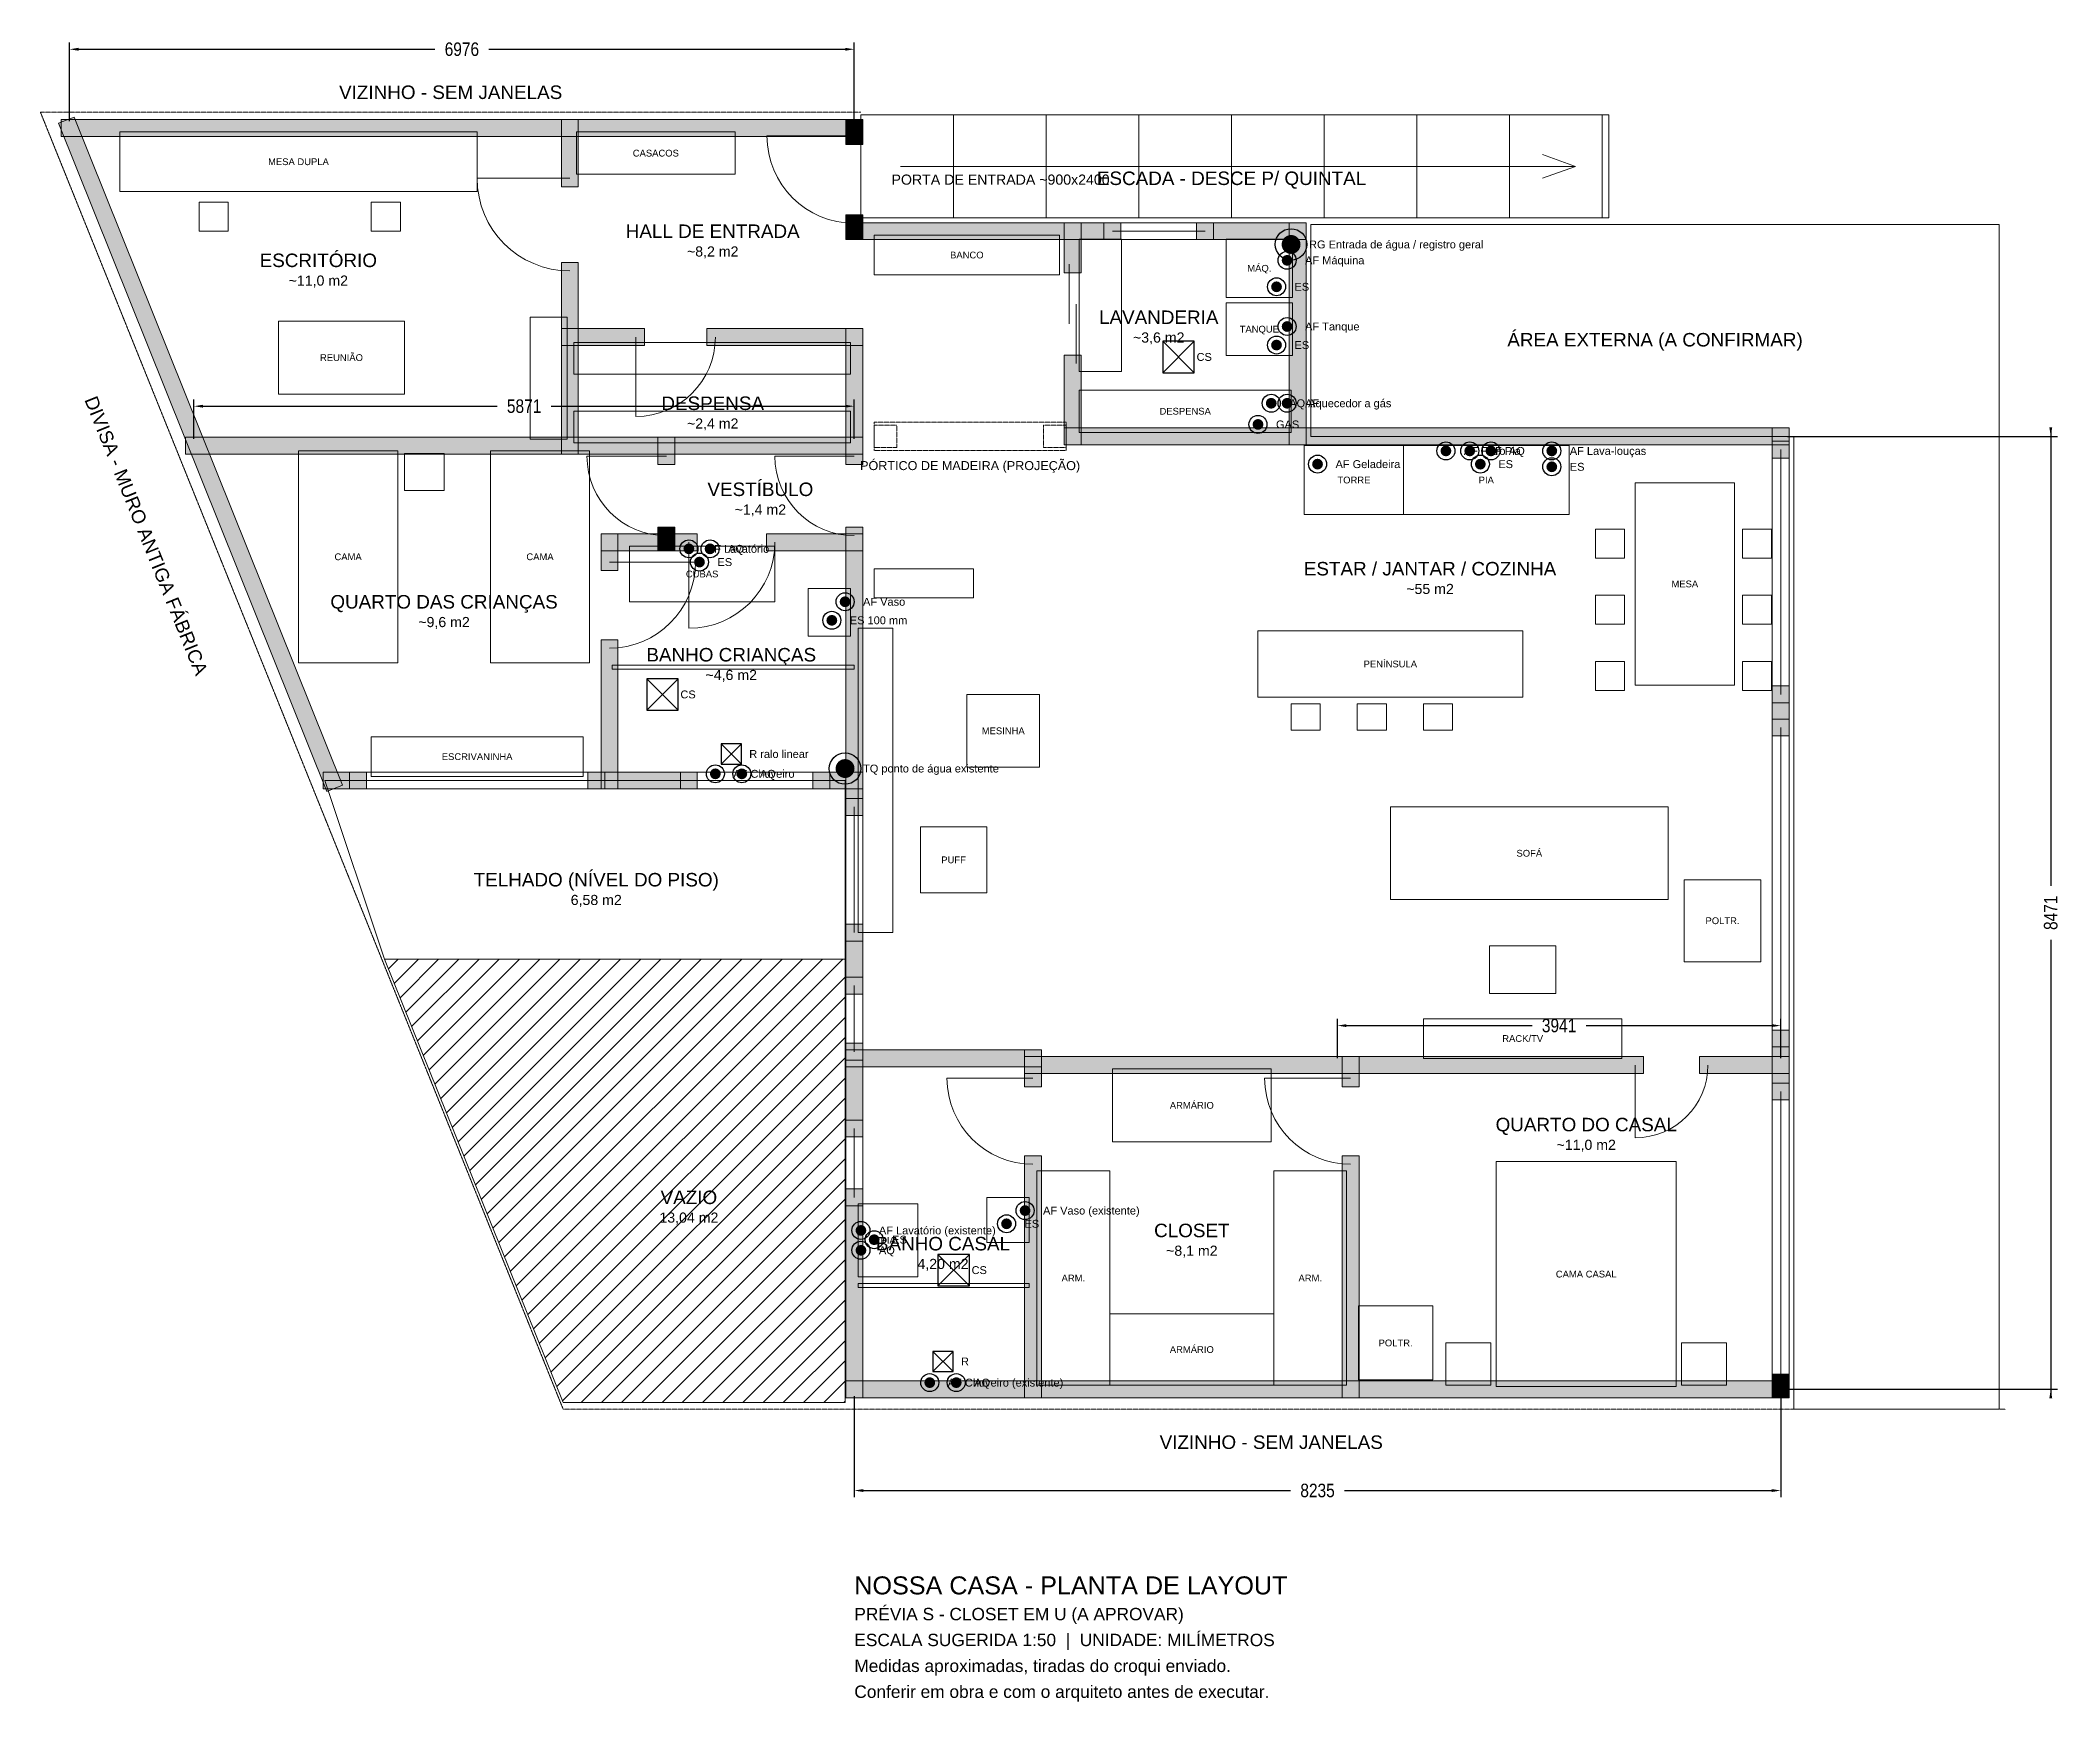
# Model space of a CAD drawing. Header units: millimetres. Extents: x -259 to 28516, y -2600 to 12167.
# Drawn here: x -259 to 17691, y -2600 to 12167 of the extents above; entities that cross this region are included whole.
import ezdxf
from ezdxf.enums import TextEntityAlignment as Align

# ---------------------------------------------------------------- set-up
doc = ezdxf.new("R2010")
doc.units = ezdxf.units.MM
doc.linetypes.add('DASHED', pattern=[1.524, 1.27, -0.254])
for name, color, linetype, lineweight in [('ARQ-AMBIENTE', 9, 'Continuous', 13), ('ARQ-CARIMBO', 9, 'Continuous', 13), ('ARQ-COTA', 9, 'Continuous', 13), ('ARQ-DIVISA', 9, 'DASHED', 13), ('ARQ-ESCADA', 9, 'Continuous', 13), ('ARQ-EXTERNO', 9, 'Continuous', 13), ('ARQ-JANELA', 9, 'Continuous', 13), ('ARQ-MOBILIARIO', 9, 'Continuous', 13), ('ARQ-MOBILIARIO-TEXTO', 9, 'Continuous', 13), ('ARQ-PAREDE', 9, 'Continuous', 13), ('ARQ-PAREDE-HACHURA', 9, 'Continuous', 13), ('ARQ-PORTA', 9, 'Continuous', 13), ('ARQ-PORTICO', 9, 'DASHED', 13)]:
    doc.layers.add(name, color=color, linetype=linetype, lineweight=lineweight)
for name, color, linetype in [('HID-AGUA-FRIA', 5, 'Continuous'), ('HID-AGUA-QUENTE', 1, 'Continuous'), ('HID-ESGOTO', 30, 'Continuous'), ('HID-GAS', 2, 'Continuous')]:
    doc.layers.add(name, color=color, linetype=linetype)
doc.styles.add('OpenSansCondensed-Light', font='OpenSansCondensed-Light.ttf')
doc.styles.get("Standard").update_dxf_attribs({"font": 'arial.ttf'})
doc.dimstyles.new('COTA-50', dxfattribs={"dimtxt": 120, "dimasz": 80, "dimexe": 60, "dimexo": 60, "dimgap": 40, "dimtad": 1, "dimdec": 0, "dimcen": 2.5, "dimazin": 3, "dimtfac": 1, "dimtmove": 0, "dimatfit": 3})

msp = doc.modelspace()

# ---------------------------------------------------------------- texts
at = {"layer": 'ARQ-AMBIENTE'}
for s, height, p in [('ESCADA - DESCE P/ QUINTAL', 120, (10329.4, 10941.2)), ('HALL DE ENTRADA', 120, (5717.6, 10470.6)), ('ESCRITÓRIO', 120, (2211.8, 10211.8)), ('~8,2 m2', 90, (5717.6, 10290.6)), ('~11,0 m2', 90, (2211.8, 10031.8)), ('LAVANDERIA', 120, (9682.4, 9705.9)), ('~3,6 m2', 90, (9682.4, 9525.9)), ('ÁREA EXTERNA (A CONFIRMAR)', 120, (14094.1, 9505.9)), ('DESPENSA', 120, (5717.6, 8941.2)), ('~2,4 m2', 90, (5717.6, 8761.2)), ('VESTÍBULO', 120, (6141.2, 8176.5)), ('~1,4 m2', 90, (6141.2, 7996.5)), ('ESTAR / JANTAR / COZINHA', 120, (12094.1, 7470.6)), ('QUARTO DAS CRIANÇAS', 120, (3329.4, 7176.5)), ('~55 m2', 90, (12094.1, 7290.6)), ('~9,6 m2', 90, (3329.4, 6996.5)), ('BANHO CRIANÇAS', 120, (5882.4, 6705.9)), ('~4,6 m2', 90, (5882.4, 6525.9)), ('TELHADO (NÍVEL DO PISO)', 120, (4682.4, 4705.9)), ('6,58 m2', 90, (4682.4, 4525.9)), ('QUARTO DO CASAL', 120, (13482.4, 2529.4)), ('~11,0 m2', 90, (13482.4, 2349.4)), ('VAZIO', 120, (5505.9, 1882.4)), ('13,04 m2', 90, (5505.9, 1702.4)), ('CLOSET', 120, (9976.5, 1588.2)), ('BANHO CASAL', 120, (7764.7, 1470.6)), ('~8,1 m2', 90, (9976.5, 1408.2)), ('4,20 m2', 90, (7764.7, 1290.6))]:
    msp.add_text(s, height=height, dxfattribs=at).set_placement(p, align=Align.MIDDLE_CENTER)
at = {"layer": 'ARQ-CARIMBO'}
for s, height, p in [('NOSSA CASA - PLANTA DE LAYOUT', 160, (6976.5, -1647.1)), ('PRÉVIA S - CLOSET EM U (A APROVAR)', 110, (6976.5, -1877.1)), ('ESCALA SUGERIDA 1:50  |  UNIDADE: MILÍMETROS', 110, (6976.5, -2107.1)), ('Medidas aproximadas, tiradas do croqui enviado.', 110, (6976.5, -2337.1)), ('Conferir em obra e com o arquiteto antes de executar.', 110, (6976.5, -2567.1))]:
    msp.add_text(s, height=height, dxfattribs=at).set_placement(p)
at = {"layer": 'ARQ-DIVISA'}
for p in [(3388.2, 11705.9), (10682.4, -294.1)]:
    msp.add_text('VIZINHO - SEM JANELAS', height=120, dxfattribs=at).set_placement(p, align=Align.MIDDLE_CENTER)
msp.add_text('DIVISA - MURO ANTIGA FÁBRICA', height=120, rotation=-68.05, dxfattribs=at).set_placement((682.4, 7764.7), align=Align.MIDDLE_CENTER)
at = {"layer": 'ARQ-MOBILIARIO-TEXTO'}
for s, p in [('CASACOS', (5211.8, 11164.7)), ('MESA DUPLA', (2035.3, 11088.2)), ('BANCO', (7976.5, 10258.8)), ('MÁQ.', (10576.5, 10141.2)), ('TANQUE', (10576.5, 9600)), ('REUNIÃO', (2417.6, 9347.1)), ('DESPENSA', (9917.6, 8870.6)), ('TORRE', (11417.6, 8258.8)), ('PIA', (12594.1, 8258.8)), ('CAMA', (2476.5, 7576.5)), ('CAMA', (4182.4, 7576.5)), ('CUBAS', (5623.5, 7423.5)), ('MESA', (14358.8, 7335.3)), ('PENÍNSULA', (11741.2, 6623.5)), ('MESINHA', (8300, 6029.4)), ('ESCRIVANINHA', (3623.5, 5800)), ('PUFF', (7858.8, 4882.4)), ('SOFÁ', (12976.5, 4941.2)), ('POLTR.', (14694.1, 4341.2)), ('RACK/TV', (12917.6, 3294.1)), ('ARMÁRIO', (9976.5, 2700)), ('PIA', (7276.5, 1500)), ('ARM.', (8923.5, 1164.7)), ('ARM.', (11029.4, 1164.7)), ('CAMA CASAL', (13482.4, 1200)), ('ARMÁRIO', (9976.5, 529.4)), ('POLTR.', (11788.2, 588.2))]:
    msp.add_text(s, height=60, dxfattribs=at).set_placement(p, align=Align.MIDDLE_CENTER)
at = {"layer": 'ARQ-PORTA'}
msp.add_text('PORTA DE ENTRADA ~900x2400', height=90, dxfattribs=at).set_placement((8276.5, 10929.4), align=Align.MIDDLE_CENTER)
at = {"layer": 'ARQ-PORTICO'}
msp.add_text('PÓRTICO DE MADEIRA (PROJEÇÃO)', height=80, dxfattribs=at).set_placement((8005.9, 8387.1), align=Align.MIDDLE_CENTER)
at = {"layer": 'HID-AGUA-FRIA'}
for s, p in [('AF Máquina', (10983.5, 10211.8)), ('RG Entrada de água / registro geral', (11018.8, 10352.9)), ('AF Tanque', (10983.5, 9623.5)), ('AF', (10983.5, 8941.2)), ('AF Geladeira', (11254.1, 8400)), ('AF Filtro', (12395.3, 8517.6)), ('AF Pia', (12607.1, 8517.6)), ('AF Lava-louças', (13336.5, 8517.6)), ('AF Lavatório', (5665.9, 7647.1)), ('AF Vaso', (7054.1, 7176.5)), ('AF Chuveiro', (5901.2, 5647.1)), ('AF Vaso (existente)', (8654.1, 1764.7)), ('AF Lavatório (existente)', (7195.3, 1588.2)), ('AF Chuveiro (existente)', (7807.1, 235.3))]:
    msp.add_text(s, height=70, dxfattribs=at).set_placement(p, align=Align.MIDDLE_LEFT)
at = {"layer": 'HID-AGUA-QUENTE'}
for s, p in [('AQ Aquecedor a gás', (10842.4, 8941.2)), ('AQ', (12795.3, 8517.6)), ('AQ', (5854.1, 7647.1)), ('AQ', (6136.5, 5647.1)), ('AQ', (7195.3, 1411.8)), ('AQ', (8042.4, 235.3))]:
    msp.add_text(s, height=70, dxfattribs=at).set_placement(p, align=Align.MIDDLE_LEFT)
at = {"layer": 'HID-ESGOTO'}
for s, p in [('ES', (10889.4, 9976.5)), ('CS', (10018.8, 9352.9)), ('ES', (10889.4, 9458.8)), ('ES', (12701.2, 8400)), ('ES', (13336.5, 8376.5)), ('ES', (5760, 7529.4)), ('ES 100 mm', (6936.5, 7011.8)), ('CS', (5430.6, 6352.9)), ('R ralo linear', (6042.4, 5823.5)), ('TQ ponto de água existente', (7054.1, 5694.1)), ('ES', (8489.4, 1647.1)), ('ES', (7312.9, 1505.9)), ('CS', (8018.8, 1235.3)), ('R', (7924.7, 423.5))]:
    msp.add_text(s, height=70, dxfattribs=at).set_placement(p, align=Align.MIDDLE_LEFT)
at = {"layer": 'HID-GAS'}
msp.add_text('GAS', height=70, dxfattribs=at).set_placement((10724.7, 8752.9), align=Align.MIDDLE_LEFT)

# ---------------------------------------------------------------- blocks, each defined once
blk = doc.blocks.new('_CLOSEDFILLED')
at = {"color": 0, "linetype": 'BYBLOCK'}
blk.add_solid([(-1, 0.16), (0, 0), (-1, -0.16)], dxfattribs=at)
blk = doc.blocks.new('*D1')
for p, q in [((6976, 116), (6976, -784)), ((15212, 116), (15212, -784)), ((7056, -724), (10854, -724)), ((11334, -724), (15132, -724))]:
    blk.add_line(p, q)
at = {"layer": 'Defpoints'}
for p in [(6976, 176), (15212, 176), (6976, -724)]:
    blk.add_point(p, dxfattribs=at)
at = {"layer": 'ARQ-COTA', "xscale": 80, "yscale": 80, "rotation": 180}
blk.add_blockref('_CLOSEDFILLED', (6976, -724), dxfattribs=at)
at = {"layer": 'ARQ-COTA', "xscale": 80, "yscale": 80}
blk.add_blockref('_CLOSEDFILLED', (15212, -724), dxfattribs=at)
at = {"layer": 'ARQ-COTA', "insert": (11094, -724), "char_height": 120, "attachment_point": 5, "style": 'OpenSansCondensed-Light'}
blk.add_mtext('8235', dxfattribs=at)
blk = doc.blocks.new('*D2')
for p, q in [((0, 11448), (0, 12148)), ((80, 12088), (3248, 12088)), ((3728, 12088), (6896, 12088)), ((6976, 11448), (6976, 12148))]:
    blk.add_line(p, q)
at = {"layer": 'Defpoints'}
for p in [(0, 12088), (0, 11388), (6976, 11388)]:
    blk.add_point(p, dxfattribs=at)
at = {"layer": 'ARQ-COTA', "xscale": 80, "yscale": 80, "rotation": 180}
blk.add_blockref('_CLOSEDFILLED', (0, 12088), dxfattribs=at)
at = {"layer": 'ARQ-COTA', "xscale": 80, "yscale": 80}
blk.add_blockref('_CLOSEDFILLED', (6976, 12088), dxfattribs=at)
at = {"layer": 'ARQ-COTA', "insert": (3488, 12088), "char_height": 120, "attachment_point": 5, "style": 'OpenSansCondensed-Light'}
blk.add_mtext('6976', dxfattribs=at)
blk = doc.blocks.new('*D3')
for p, q in [((15272, 8647), (17672, 8647)), ((17612, 8727), (17612, 4652)), ((17612, 4172), (17612, 96)), ((15272, 176), (17672, 176))]:
    blk.add_line(p, q)
at = {"layer": 'Defpoints'}
for p in [(15212, 8647), (17612, 8647), (15212, 176)]:
    blk.add_point(p, dxfattribs=at)
at = {"layer": 'ARQ-COTA', "xscale": 80, "yscale": 80}
for p, rotation in [((17612, 8647), 270), ((17612, 176), 90)]:
    blk.add_blockref('_CLOSEDFILLED', p, dxfattribs=dict(at, rotation=rotation))
at = {"layer": 'ARQ-COTA', "insert": (17612, 4412), "char_height": 120, "attachment_point": 5, "rotation": 90, "style": 'OpenSansCondensed-Light'}
blk.add_mtext('8471', dxfattribs=at)
blk = doc.blocks.new('*D4')
for p, q in [((11271, 3119), (11271, 3469)), ((15212, 3119), (15212, 3469)), ((11351, 3409), (13001, 3409)), ((13481, 3409), (15132, 3409))]:
    blk.add_line(p, q)
at = {"layer": 'Defpoints'}
for p in [(11271, 3409), (11271, 3059), (15212, 3059)]:
    blk.add_point(p, dxfattribs=at)
at = {"layer": 'ARQ-COTA', "xscale": 80, "yscale": 80, "rotation": 180}
blk.add_blockref('_CLOSEDFILLED', (11271, 3409), dxfattribs=at)
at = {"layer": 'ARQ-COTA', "xscale": 80, "yscale": 80}
blk.add_blockref('_CLOSEDFILLED', (15212, 3409), dxfattribs=at)
at = {"layer": 'ARQ-COTA', "insert": (13241, 3409), "char_height": 120, "attachment_point": 5, "style": 'OpenSansCondensed-Light'}
blk.add_mtext('3941', dxfattribs=at)
blk = doc.blocks.new('*D5')
for p, q in [((1106, 8625), (1106, 8975)), ((6976, 8625), (6976, 8975)), ((1186, 8915), (3801, 8915)), ((4281, 8915), (6896, 8915))]:
    blk.add_line(p, q)
at = {"layer": 'Defpoints'}
for p in [(1106, 8915), (1106, 8565), (6976, 8565)]:
    blk.add_point(p, dxfattribs=at)
at = {"layer": 'ARQ-COTA', "xscale": 80, "yscale": 80, "rotation": 180}
blk.add_blockref('_CLOSEDFILLED', (1106, 8915), dxfattribs=at)
at = {"layer": 'ARQ-COTA', "xscale": 80, "yscale": 80}
blk.add_blockref('_CLOSEDFILLED', (6976, 8915), dxfattribs=at)
at = {"layer": 'ARQ-COTA', "insert": (4041, 8915), "char_height": 120, "attachment_point": 5, "style": 'OpenSansCondensed-Light'}
blk.add_mtext('5871', dxfattribs=at)

# ---------------------------------------------------------------- dimensions: what is measured, and where the dimension line sits
at = {"layer": 'ARQ-COTA'}
for base, p1, p2, picture, middle in [((0, 12088.2353), (0, 11388.2353), (6976.4706, 11388.2353), '*D2', (3488.2353, 12088.2353)), ((1105.9, 8914.7), (1105.9, 8564.7), (6976.5, 8564.7), '*D5', (4041.2, 8914.7)), ((11270.6, 3408.8), (11270.6, 3058.8), (15211.8, 3058.8), '*D4', (13241.2, 3408.8)), ((6976.5, -723.5), (6976.5, 176.5), (15211.8, 176.5), '*D1', (11094.1, -723.5))]:
    dim = msp.add_linear_dim(base=base, p1=p1, p2=p2, dimstyle='COTA-50', dxfattribs=at)
    dim.commit()
    dim.dimension.update_dxf_attribs({"geometry": picture, "text_midpoint": middle})
dim = msp.add_linear_dim(base=(17611.8, 8647.1), p1=(15211.8, 8647.1), p2=(15211.8, 176.5), angle=90, dimstyle='COTA-50', dxfattribs=at)
dim.commit()
dim.dimension.update_dxf_attribs({"geometry": '*D3', "text_midpoint": (17611.8, 4411.8)})

# ---------------------------------------------------------------- hatches: boundary and pattern name
at = {"layer": 'ARQ-EXTERNO'}
h = msp.add_hatch(dxfattribs=at)
h.set_pattern_fill('ANSI31', color=254, scale=40)
h.paths.add_polyline_path([(2800, 4000), (6894.1, 4000), (6894.1, 58.8), (4388.2, 58.8)])
at = {"layer": 'ARQ-PAREDE-HACHURA'}
for points in [[(41.6, 11485.8), (2427, 5546.6), (2287.8, 5490.7), (-97.5, 11429.9)], [(-75, 11463.2), (7051.5, 11463.2), (7051.5, 11313.2), (-75, 11313.2)], [(4522.1, 11463.2), (4522.1, 10866.2), (4372.1, 10866.2), (4372.1, 11463.2)], [(7051.5, 11463.2), (7051.5, 11242.6), (6901.5, 11242.6), (6901.5, 11463.2)], [(7051.5, 10616.2), (7051.5, 10395.6), (6901.5, 10395.6), (6901.5, 10616.2)], [(6901.5, 10545.6), (9345.6, 10545.6), (9345.6, 10395.6), (6901.5, 10395.6)], [(8992.6, 10545.6), (8992.6, 10101.5), (8842.6, 10101.5), (8842.6, 10545.6)], [(10019.1, 10545.6), (10992.6, 10545.6), (10992.6, 10395.6), (10019.1, 10395.6)], [(10992.6, 10545.6), (10992.6, 8572.1), (10842.6, 8572.1), (10842.6, 10545.6)], [(4522.1, 10192.6), (4522.1, 8489.7), (4372.1, 8489.7), (4372.1, 10192.6)], [(4372.1, 9604.4), (5110.3, 9604.4), (5110.3, 9454.4), (4372.1, 9454.4)], [(5666.2, 9604.4), (7051.5, 9604.4), (7051.5, 9454.4), (5666.2, 9454.4)], [(7051.5, 9604.4), (7051.5, 8395.6), (6901.5, 8395.6), (6901.5, 9604.4)], [(8992.6, 9369.1), (8992.6, 8572.1), (8842.6, 8572.1), (8842.6, 9369.1)], [(1030.9, 8639.7), (7051.5, 8639.7), (7051.5, 8489.7), (1030.9, 8489.7)], [(5380.9, 8639.7), (5380.9, 8395.6), (5230.9, 8395.6), (5230.9, 8639.7)], [(8842.6, 8722.1), (10992.6, 8722.1), (10992.6, 8572.1), (8842.6, 8572.1)], [(10842.6, 8722.1), (15286.8, 8722.1), (15286.8, 8572.1), (10842.6, 8572.1)], [(15286.8, 8722.1), (15286.8, 8454.4), (15136.8, 8454.4), (15136.8, 8722.1)], [(4725, 7780.9), (5580.9, 7780.9), (5580.9, 7630.9), (4725, 7630.9)], [(4875, 7780.9), (4875, 7454.4), (4725, 7454.4), (4725, 7780.9)], [(5380.9, 7839.7), (5380.9, 7630.9), (5230.9, 7630.9), (5230.9, 7839.7)], [(6195.6, 7780.9), (7051.5, 7780.9), (7051.5, 7630.9), (6195.6, 7630.9)], [(7051.5, 7839.7), (7051.5, 5277.9), (6901.5, 5277.9), (6901.5, 7839.7)], [(4875, 6839.7), (4875, 5513.2), (4725, 5513.2), (4725, 6839.7)], [(15286.8, 6427.9), (15286.8, 5983.8), (15136.8, 5983.8), (15136.8, 6427.9)], [(2254.4, 5663.2), (2639.7, 5663.2), (2639.7, 5513.2), (2254.4, 5513.2)], [(4607.4, 5663.2), (5580.9, 5663.2), (5580.9, 5513.2), (4607.4, 5513.2)], [(6607.4, 5663.2), (7051.5, 5663.2), (7051.5, 5513.2), (6607.4, 5513.2)], [(7051.5, 4310.3), (7051.5, 3689.7), (6901.5, 3689.7), (6901.5, 4310.3)], [(7051.5, 3251.5), (7051.5, 2419.1), (6901.5, 2419.1), (6901.5, 3251.5)], [(15286.8, 3369.1), (15286.8, 2748.5), (15136.8, 2748.5), (15136.8, 3369.1)], [(6901.5, 3192.6), (8639.7, 3192.6), (8639.7, 3042.6), (6901.5, 3042.6)], [(8639.7, 3192.6), (8639.7, 2866.2), (8489.7, 2866.2), (8489.7, 3192.6)], [(8489.7, 3133.8), (13992.6, 3133.8), (13992.6, 2983.8), (8489.7, 2983.8)], [(11463.2, 3133.8), (11463.2, 2866.2), (11313.2, 2866.2), (11313.2, 3133.8)], [(14489.7, 3133.8), (15286.8, 3133.8), (15286.8, 2983.8), (14489.7, 2983.8)], [(8639.7, 2251.5), (8639.7, 101.5), (8489.7, 101.5), (8489.7, 2251.5)], [(11463.2, 2251.5), (11463.2, 101.5), (11313.2, 101.5), (11313.2, 2251.5)], [(7051.5, 1957.4), (7051.5, 101.5), (6901.5, 101.5), (6901.5, 1957.4)], [(6901.5, 251.5), (15286.8, 251.5), (15286.8, 101.5), (6901.5, 101.5)], [(15286.8, 310.3), (15286.8, 101.5), (15136.8, 101.5), (15136.8, 310.3)]]:
    msp.add_hatch(color=254, dxfattribs=at).paths.add_polyline_path(points)
at = {"layer": 'HID-AGUA-FRIA'}
h = msp.add_hatch(color=5, dxfattribs=at)
edge = h.paths.add_edge_path()
edge.add_arc((10858.8, 10352.9), 84, 0, 360)
h = msp.add_hatch(color=5, dxfattribs=at)
edge = h.paths.add_edge_path()
edge.add_arc((10823.5, 10211.8), 48, 0, 360)
h = msp.add_hatch(color=5, dxfattribs=at)
edge = h.paths.add_edge_path()
edge.add_arc((10823.5, 9623.5), 48, 0, 360)
h = msp.add_hatch(color=5, dxfattribs=at)
edge = h.paths.add_edge_path()
edge.add_arc((10823.5, 8941.2), 48, 0, 360)
h = msp.add_hatch(color=5, dxfattribs=at)
edge = h.paths.add_edge_path()
edge.add_arc((11094.1, 8400), 48, 0, 360)
h = msp.add_hatch(color=5, dxfattribs=at)
edge = h.paths.add_edge_path()
edge.add_arc((12235.3, 8517.6), 48, 0, 360)
h = msp.add_hatch(color=5, dxfattribs=at)
edge = h.paths.add_edge_path()
edge.add_arc((12447.1, 8517.6), 48, 0, 360)
h = msp.add_hatch(color=5, dxfattribs=at)
edge = h.paths.add_edge_path()
edge.add_arc((13176.5, 8517.6), 48, 0, 360)
h = msp.add_hatch(color=5, dxfattribs=at)
edge = h.paths.add_edge_path()
edge.add_arc((5505.9, 7647.1), 48, 0, 360)
h = msp.add_hatch(color=5, dxfattribs=at)
edge = h.paths.add_edge_path()
edge.add_arc((6894.1, 7176.5), 48, 0, 360)
h = msp.add_hatch(color=5, dxfattribs=at)
edge = h.paths.add_edge_path()
edge.add_arc((5741.2, 5647.1), 48, 0, 360)
h = msp.add_hatch(color=5, dxfattribs=at)
edge = h.paths.add_edge_path()
edge.add_arc((8494.1, 1764.7), 48, 0, 360)
h = msp.add_hatch(color=5, dxfattribs=at)
edge = h.paths.add_edge_path()
edge.add_arc((7035.3, 1588.2), 48, 0, 360)
h = msp.add_hatch(color=5, dxfattribs=at)
edge = h.paths.add_edge_path()
edge.add_arc((7647.1, 235.3), 48, 0, 360)
at = {"layer": 'HID-AGUA-QUENTE'}
h = msp.add_hatch(color=1, dxfattribs=at)
edge = h.paths.add_edge_path()
edge.add_arc((10682.4, 8941.2), 48, 0, 360)
h = msp.add_hatch(color=1, dxfattribs=at)
edge = h.paths.add_edge_path()
edge.add_arc((12635.3, 8517.6), 48, 0, 360)
h = msp.add_hatch(color=1, dxfattribs=at)
edge = h.paths.add_edge_path()
edge.add_arc((5694.1, 7647.1), 48, 0, 360)
h = msp.add_hatch(color=1, dxfattribs=at)
edge = h.paths.add_edge_path()
edge.add_arc((5976.5, 5647.1), 48, 0, 360)
h = msp.add_hatch(color=1, dxfattribs=at)
edge = h.paths.add_edge_path()
edge.add_arc((7035.3, 1411.8), 48, 0, 360)
h = msp.add_hatch(color=1, dxfattribs=at)
edge = h.paths.add_edge_path()
edge.add_arc((7882.4, 235.3), 48, 0, 360)
at = {"layer": 'HID-ESGOTO'}
h = msp.add_hatch(color=30, dxfattribs=at)
edge = h.paths.add_edge_path()
edge.add_arc((10729.4, 9976.5), 48, 0, 360)
h = msp.add_hatch(color=30, dxfattribs=at)
edge = h.paths.add_edge_path()
edge.add_arc((10729.4, 9458.8), 48, 0, 360)
h = msp.add_hatch(color=30, dxfattribs=at)
edge = h.paths.add_edge_path()
edge.add_arc((12541.2, 8400), 48, 0, 360)
h = msp.add_hatch(color=30, dxfattribs=at)
edge = h.paths.add_edge_path()
edge.add_arc((13176.5, 8376.5), 48, 0, 360)
h = msp.add_hatch(color=30, dxfattribs=at)
edge = h.paths.add_edge_path()
edge.add_arc((5600, 7529.4), 48, 0, 360)
h = msp.add_hatch(color=30, dxfattribs=at)
edge = h.paths.add_edge_path()
edge.add_arc((6776.5, 7011.8), 48, 0, 360)
h = msp.add_hatch(color=30, dxfattribs=at)
edge = h.paths.add_edge_path()
edge.add_arc((6894.1, 5694.1), 84, 0, 360)
h = msp.add_hatch(color=30, dxfattribs=at)
edge = h.paths.add_edge_path()
edge.add_arc((8329.4, 1647.1), 48, 0, 360)
h = msp.add_hatch(color=30, dxfattribs=at)
edge = h.paths.add_edge_path()
edge.add_arc((7152.9, 1505.9), 48, 0, 360)
at = {"layer": 'HID-GAS'}
h = msp.add_hatch(color=2, dxfattribs=at)
edge = h.paths.add_edge_path()
edge.add_arc((10564.7, 8752.9), 48, 0, 360)

# ---------------------------------------------------------------- linework, layer by layer
at = {"layer": 'ARQ-DIVISA'}
for points in [[(-258.8, 11529.4), (7035.3, 11529.4)], [(-258.8, 11529.4), (4388.2, 0), (17211.8, 0)]]:
    msp.add_lwpolyline(points, dxfattribs=at)
at = {"layer": 'ARQ-ESCADA'}
for p, q in [((7035.3, 11505.9), (7035.3, 10588.2)), ((7858.8, 11505.9), (7858.8, 10588.2)), ((8682.4, 11505.9), (8682.4, 10588.2)), ((9505.9, 11505.9), (9505.9, 10588.2)), ((10329.4, 11505.9), (10329.4, 10588.2)), ((11152.9, 11505.9), (11152.9, 10588.2)), ((11976.5, 11505.9), (11976.5, 10588.2)), ((12800, 11505.9), (12800, 10588.2)), ((13623.5, 11505.9), (13623.5, 10588.2)), ((7388.2, 11047.1), (13388.2, 11047.1))]:
    msp.add_line(p, q, dxfattribs=at)
msp.add_lwpolyline([(13094.1, 11152.9), (13388.2, 11047.1), (13094.1, 10941.2)], dxfattribs=at)
at = {"layer": 'ARQ-EXTERNO'}
for points in [[(7035.3, 11505.9), (13682.4, 11505.9), (13682.4, 10588.2), (7035.3, 10588.2)], [(11035.3, 10529.4), (17152.9, 10529.4), (17152.9, 0), (15329.4, 0), (15329.4, 8647.1), (11035.3, 8647.1)], [(2270.6, 5588.2), (6894.1, 5588.2), (6894.1, 4000), (2800, 4000)], [(2800, 4000), (6894.1, 4000), (6894.1, 58.8), (4388.2, 58.8)]]:
    msp.add_lwpolyline(points, close=True, dxfattribs=at)
at = {"layer": 'ARQ-JANELA'}
for p, q in [((9270.6, 10470.6), (10094.1, 10470.6)), ((15211.8, 8529.4), (15211.8, 6352.9)), ((15211.8, 6058.8), (15211.8, 3294.1)), ((2564.7, 5588.2), (4682.4, 5588.2)), ((5505.9, 5588.2), (6682.4, 5588.2)), ((6976.5, 5352.9), (6976.5, 4235.3)), ((6976.5, 3764.7), (6976.5, 3176.5)), ((15211.8, 2823.5), (15211.8, 235.3)), ((6976.5, 2494.1), (6976.5, 1882.4))]:
    msp.add_line(p, q, dxfattribs=at)
for points in [[(9195.6, 10545.6), (10169.1, 10545.6), (10169.1, 10395.6), (9195.6, 10395.6)], [(15286.8, 8604.4), (15286.8, 6277.9), (15136.8, 6277.9), (15136.8, 8604.4)], [(15286.8, 6133.8), (15286.8, 3219.1), (15136.8, 3219.1), (15136.8, 6133.8)], [(2489.7, 5663.2), (4757.4, 5663.2), (4757.4, 5513.2), (2489.7, 5513.2)], [(5430.9, 5663.2), (6757.4, 5663.2), (6757.4, 5513.2), (5430.9, 5513.2)], [(7051.5, 5427.9), (7051.5, 4160.3), (6901.5, 4160.3), (6901.5, 5427.9)], [(7051.5, 3839.7), (7051.5, 3101.5), (6901.5, 3101.5), (6901.5, 3839.7)], [(15286.8, 2898.5), (15286.8, 160.3), (15136.8, 160.3), (15136.8, 2898.5)], [(7051.5, 2569.1), (7051.5, 1807.4), (6901.5, 1807.4), (6901.5, 2569.1)]]:
    msp.add_lwpolyline(points, close=True, dxfattribs=at)
at = {"layer": 'ARQ-MOBILIARIO'}
for points in [[(447.1, 11352.9), (3623.5, 11352.9), (3623.5, 10823.5), (447.1, 10823.5)], [(4505.9, 11352.9), (5917.6, 11352.9), (5917.6, 10976.5), (4505.9, 10976.5)], [(1152.9, 10729.4), (1411.8, 10729.4), (1411.8, 10470.6), (1152.9, 10470.6)], [(2682.4, 10729.4), (2941.2, 10729.4), (2941.2, 10470.6), (2682.4, 10470.6)], [(7152.9, 10435.3), (8800, 10435.3), (8800, 10082.4), (7152.9, 10082.4)], [(8976.5, 10400), (9352.9, 10400), (9352.9, 9223.5), (8976.5, 9223.5)], [(10282.4, 10400), (10870.6, 10400), (10870.6, 9882.4), (10282.4, 9882.4)], [(4094.1, 9705.9), (4423.5, 9705.9), (4423.5, 8623.5), (4094.1, 8623.5)], [(10282.4, 9835.3), (10870.6, 9835.3), (10870.6, 9364.7), (10282.4, 9364.7)], [(1858.8, 9670.6), (2976.5, 9670.6), (2976.5, 9023.5), (1858.8, 9023.5)], [(4482.4, 9482.4), (6941.2, 9482.4), (6941.2, 9200), (4482.4, 9200)], [(8976.5, 9058.8), (10858.8, 9058.8), (10858.8, 8682.4), (8976.5, 8682.4)], [(4482.4, 8870.6), (6941.2, 8870.6), (6941.2, 8588.2), (4482.4, 8588.2)], [(2035.3, 8517.6), (2917.6, 8517.6), (2917.6, 6635.3), (2035.3, 6635.3)], [(2976.5, 8494.1), (3329.4, 8494.1), (3329.4, 8164.7), (2976.5, 8164.7)], [(3741.2, 8517.6), (4623.5, 8517.6), (4623.5, 6635.3), (3741.2, 6635.3)], [(10976.5, 8564.7), (11858.8, 8564.7), (11858.8, 7952.9), (10976.5, 7952.9)], [(11858.8, 8564.7), (13329.4, 8564.7), (13329.4, 7952.9), (11858.8, 7952.9)], [(13917.6, 8235.3), (14800, 8235.3), (14800, 6435.3), (13917.6, 6435.3)], [(13564.7, 7823.5), (13823.5, 7823.5), (13823.5, 7564.7), (13564.7, 7564.7)], [(14870.6, 7823.5), (15129.4, 7823.5), (15129.4, 7564.7), (14870.6, 7564.7)], [(4976.5, 7670.6), (6270.6, 7670.6), (6270.6, 7176.5), (4976.5, 7176.5)], [(7152.9, 7470.6), (8035.3, 7470.6), (8035.3, 7211.8), (7152.9, 7211.8)], [(6564.7, 7294.1), (6941.2, 7294.1), (6941.2, 6870.6), (6564.7, 6870.6)], [(13564.7, 7235.3), (13823.5, 7235.3), (13823.5, 6976.5), (13564.7, 6976.5)], [(14870.6, 7235.3), (15129.4, 7235.3), (15129.4, 6976.5), (14870.6, 6976.5)], [(7011.8, 6941.2), (7317.6, 6941.2), (7317.6, 4235.3), (7011.8, 4235.3)], [(10564.7, 6917.6), (12917.6, 6917.6), (12917.6, 6329.4), (10564.7, 6329.4)], [(13564.7, 6647.1), (13823.5, 6647.1), (13823.5, 6388.2), (13564.7, 6388.2)], [(14870.6, 6647.1), (15129.4, 6647.1), (15129.4, 6388.2), (14870.6, 6388.2)], [(4823.5, 6611.8), (6976.5, 6611.8), (6976.5, 6576.5), (4823.5, 6576.5)], [(7976.5, 6352.9), (8623.5, 6352.9), (8623.5, 5705.9), (7976.5, 5705.9)], [(10858.8, 6270.6), (11117.6, 6270.6), (11117.6, 6035.3), (10858.8, 6035.3)], [(11447.1, 6270.6), (11705.9, 6270.6), (11705.9, 6035.3), (11447.1, 6035.3)], [(12035.3, 6270.6), (12294.1, 6270.6), (12294.1, 6035.3), (12035.3, 6035.3)], [(2682.4, 5976.5), (4564.7, 5976.5), (4564.7, 5623.5), (2682.4, 5623.5)], [(11741.2, 5352.9), (14211.8, 5352.9), (14211.8, 4529.4), (11741.2, 4529.4)], [(7564.7, 5176.5), (8152.9, 5176.5), (8152.9, 4588.2), (7564.7, 4588.2)], [(14352.9, 4705.9), (15035.3, 4705.9), (15035.3, 3976.5), (14352.9, 3976.5)], [(12623.5, 4117.6), (13211.8, 4117.6), (13211.8, 3694.1), (12623.5, 3694.1)], [(12035.3, 3470.6), (13800, 3470.6), (13800, 3117.6), (12035.3, 3117.6)], [(9270.6, 3023.5), (10682.4, 3023.5), (10682.4, 2376.5), (9270.6, 2376.5)], [(12682.4, 2200), (14282.4, 2200), (14282.4, 200), (12682.4, 200)], [(8600, 2117.6), (9247.1, 2117.6), (9247.1, 211.8), (8600, 211.8)], [(10705.9, 2117.6), (11352.9, 2117.6), (11352.9, 211.8), (10705.9, 211.8)], [(7011.8, 1823.5), (7541.2, 1823.5), (7541.2, 1176.5), (7011.8, 1176.5)], [(8152.9, 1882.4), (8529.4, 1882.4), (8529.4, 1482.4), (8152.9, 1482.4)], [(7011.8, 1117.6), (8529.4, 1117.6), (8529.4, 1082.4), (7011.8, 1082.4)], [(11458.8, 917.6), (12117.6, 917.6), (12117.6, 258.8), (11458.8, 258.8)], [(9247.1, 847.1), (10705.9, 847.1), (10705.9, 211.8), (9247.1, 211.8)], [(12235.3, 588.2), (12635.3, 588.2), (12635.3, 211.8), (12235.3, 211.8)], [(14329.4, 588.2), (14729.4, 588.2), (14729.4, 211.8), (14329.4, 211.8)]]:
    msp.add_lwpolyline(points, close=True, dxfattribs=at)
at = {"layer": 'ARQ-PAREDE'}
for points in [[(41.6, 11485.8), (2427, 5546.6), (2287.8, 5490.7), (-97.5, 11429.9)], [(-75, 11463.2), (7051.5, 11463.2), (7051.5, 11313.2), (-75, 11313.2)], [(4522.1, 11463.2), (4522.1, 10866.2), (4372.1, 10866.2), (4372.1, 11463.2)], [(7051.5, 11463.2), (7051.5, 11242.6), (6901.5, 11242.6), (6901.5, 11463.2)], [(7051.5, 10616.2), (7051.5, 10395.6), (6901.5, 10395.6), (6901.5, 10616.2)], [(6901.5, 10545.6), (9345.6, 10545.6), (9345.6, 10395.6), (6901.5, 10395.6)], [(8992.6, 10545.6), (8992.6, 10101.5), (8842.6, 10101.5), (8842.6, 10545.6)], [(10019.1, 10545.6), (10992.6, 10545.6), (10992.6, 10395.6), (10019.1, 10395.6)], [(10992.6, 10545.6), (10992.6, 8572.1), (10842.6, 8572.1), (10842.6, 10545.6)], [(4522.1, 10192.6), (4522.1, 8489.7), (4372.1, 8489.7), (4372.1, 10192.6)], [(4372.1, 9604.4), (5110.3, 9604.4), (5110.3, 9454.4), (4372.1, 9454.4)], [(5666.2, 9604.4), (7051.5, 9604.4), (7051.5, 9454.4), (5666.2, 9454.4)], [(7051.5, 9604.4), (7051.5, 8395.6), (6901.5, 8395.6), (6901.5, 9604.4)], [(8992.6, 9369.1), (8992.6, 8572.1), (8842.6, 8572.1), (8842.6, 9369.1)], [(1030.9, 8639.7), (7051.5, 8639.7), (7051.5, 8489.7), (1030.9, 8489.7)], [(5380.9, 8639.7), (5380.9, 8395.6), (5230.9, 8395.6), (5230.9, 8639.7)], [(8842.6, 8722.1), (10992.6, 8722.1), (10992.6, 8572.1), (8842.6, 8572.1)], [(10842.6, 8722.1), (15286.8, 8722.1), (15286.8, 8572.1), (10842.6, 8572.1)], [(15286.8, 8722.1), (15286.8, 8454.4), (15136.8, 8454.4), (15136.8, 8722.1)], [(4725, 7780.9), (5580.9, 7780.9), (5580.9, 7630.9), (4725, 7630.9)], [(4875, 7780.9), (4875, 7454.4), (4725, 7454.4), (4725, 7780.9)], [(5380.9, 7839.7), (5380.9, 7630.9), (5230.9, 7630.9), (5230.9, 7839.7)], [(6195.6, 7780.9), (7051.5, 7780.9), (7051.5, 7630.9), (6195.6, 7630.9)], [(7051.5, 7839.7), (7051.5, 5277.9), (6901.5, 5277.9), (6901.5, 7839.7)], [(4875, 6839.7), (4875, 5513.2), (4725, 5513.2), (4725, 6839.7)], [(15286.8, 6427.9), (15286.8, 5983.8), (15136.8, 5983.8), (15136.8, 6427.9)], [(2254.4, 5663.2), (2639.7, 5663.2), (2639.7, 5513.2), (2254.4, 5513.2)], [(4607.4, 5663.2), (5580.9, 5663.2), (5580.9, 5513.2), (4607.4, 5513.2)], [(6607.4, 5663.2), (7051.5, 5663.2), (7051.5, 5513.2), (6607.4, 5513.2)], [(7051.5, 4310.3), (7051.5, 3689.7), (6901.5, 3689.7), (6901.5, 4310.3)], [(7051.5, 3251.5), (7051.5, 2419.1), (6901.5, 2419.1), (6901.5, 3251.5)], [(15286.8, 3369.1), (15286.8, 2748.5), (15136.8, 2748.5), (15136.8, 3369.1)], [(6901.5, 3192.6), (8639.7, 3192.6), (8639.7, 3042.6), (6901.5, 3042.6)], [(8639.7, 3192.6), (8639.7, 2866.2), (8489.7, 2866.2), (8489.7, 3192.6)], [(8489.7, 3133.8), (13992.6, 3133.8), (13992.6, 2983.8), (8489.7, 2983.8)], [(11463.2, 3133.8), (11463.2, 2866.2), (11313.2, 2866.2), (11313.2, 3133.8)], [(14489.7, 3133.8), (15286.8, 3133.8), (15286.8, 2983.8), (14489.7, 2983.8)], [(8639.7, 2251.5), (8639.7, 101.5), (8489.7, 101.5), (8489.7, 2251.5)], [(11463.2, 2251.5), (11463.2, 101.5), (11313.2, 101.5), (11313.2, 2251.5)], [(7051.5, 1957.4), (7051.5, 101.5), (6901.5, 101.5), (6901.5, 1957.4)], [(6901.5, 251.5), (15286.8, 251.5), (15286.8, 101.5), (6901.5, 101.5)], [(15286.8, 310.3), (15286.8, 101.5), (15136.8, 101.5), (15136.8, 310.3)]]:
    msp.add_lwpolyline(points, close=True, dxfattribs=at)
at = {"layer": 'ARQ-PORTA'}
for p, q in [((6976.5, 11317.6), (6200, 11317.6)), ((4447.1, 10941.2), (3623.5, 10941.2)), ((8887.6, 10176.5), (8887.6, 9647.1)), ((8947.6, 9823.5), (8947.6, 9294.1)), ((5035.3, 9529.4), (5035.3, 8823.5)), ((5305.9, 8470.6), (4600, 8470.6)), ((6976.5, 8470.6), (6270.6, 8470.6)), ((5505.9, 7705.9), (5505.9, 6941.2)), ((4800, 7529.4), (5564.7, 7529.4)), ((13917.6, 3058.8), (13917.6, 2411.8)), ((8564.7, 2941.2), (7800, 2941.2)), ((11388.2, 2941.2), (10623.5, 2941.2))]:
    msp.add_line(p, q, dxfattribs=at)
for centre, radius, start, end in [((6976.5, 11317.6), 776.5, 180, 270), ((4447.1, 10941.2), 823.5, 180, 270), ((5035.3, 9529.4), 705.9, -90, 0), ((5305.9, 8470.6), 705.9, 180, 270), ((6976.5, 8470.6), 705.9, 180, 270), ((5505.9, 7705.9), 764.7, -90, 0), ((4800, 7529.4), 764.7, -90, 0), ((13917.6, 3058.8), 647.1, -90, 0), ((8564.7, 2941.2), 764.7, 180, 270), ((11388.2, 2941.2), 764.7, 180, 270)]:
    msp.add_arc(centre, radius, start, end, dxfattribs=at)
at = {"layer": 'ARQ-PORTICO'}
for points in [[(7152.9, 8522.1), (8858.8, 8522.1), (8858.8, 8772.1), (7152.9, 8772.1)], [(7152.9, 8547.1), (7352.9, 8547.1), (7352.9, 8747.1), (7152.9, 8747.1)], [(8658.8, 8547.1), (8858.8, 8547.1), (8858.8, 8747.1), (8658.8, 8747.1)]]:
    msp.add_lwpolyline(points, close=True, dxfattribs=at)
at = {"layer": 'HID-AGUA-FRIA'}
for centre, radius in [((10858.8, 10352.9), 140), ((10823.5, 10211.8), 80), ((10823.5, 9623.5), 80), ((10823.5, 8941.2), 80), ((11094.1, 8400), 80), ((12235.3, 8517.6), 80), ((12447.1, 8517.6), 80), ((13176.5, 8517.6), 80), ((5505.9, 7647.1), 80), ((6894.1, 7176.5), 80), ((5741.2, 5647.1), 80), ((8494.1, 1764.7), 80), ((7035.3, 1588.2), 80), ((7647.1, 235.3), 80)]:
    msp.add_circle(centre, radius, dxfattribs=at)
at = {"layer": 'HID-AGUA-QUENTE'}
for centre in [(10682.4, 8941.2), (12635.3, 8517.6), (5694.1, 7647.1), (5976.5, 5647.1), (7035.3, 1411.8), (7882.4, 235.3)]:
    msp.add_circle(centre, 80, dxfattribs=at)
at = {"layer": 'HID-ESGOTO'}
for p, q in [((9718.8, 9212.9), (9998.8, 9492.9)), ((9718.8, 9492.9), (9998.8, 9212.9)), ((5130.6, 6212.9), (5410.6, 6492.9)), ((5130.6, 6492.9), (5410.6, 6212.9)), ((5792.4, 5733.5), (5972.4, 5913.5)), ((5792.4, 5913.5), (5972.4, 5733.5)), ((7718.8, 1095.3), (7998.8, 1375.3)), ((7718.8, 1375.3), (7998.8, 1095.3)), ((7674.7, 333.5), (7854.7, 513.5)), ((7674.7, 513.5), (7854.7, 333.5))]:
    msp.add_line(p, q, dxfattribs=at)
for points in [[(9718.8, 9212.9), (9998.8, 9212.9), (9998.8, 9492.9), (9718.8, 9492.9)], [(5130.6, 6212.9), (5410.6, 6212.9), (5410.6, 6492.9), (5130.6, 6492.9)], [(5792.4, 5733.5), (5972.4, 5733.5), (5972.4, 5913.5), (5792.4, 5913.5)], [(7718.8, 1095.3), (7998.8, 1095.3), (7998.8, 1375.3), (7718.8, 1375.3)], [(7674.7, 333.5), (7854.7, 333.5), (7854.7, 513.5), (7674.7, 513.5)]]:
    msp.add_lwpolyline(points, close=True, dxfattribs=at)
for centre, radius in [((10729.4, 9976.5), 80), ((10729.4, 9458.8), 80), ((12541.2, 8400), 80), ((13176.5, 8376.5), 80), ((5600, 7529.4), 80), ((6776.5, 7011.8), 80), ((6894.1, 5694.1), 140), ((8329.4, 1647.1), 80), ((7152.9, 1505.9), 80)]:
    msp.add_circle(centre, radius, dxfattribs=at)
at = {"layer": 'HID-GAS'}
msp.add_circle((10564.7, 8752.9), 80, dxfattribs=at)

msp.set_redraw_order([(e.dxf.handle, doc.entitydb.next_handle()) for e in msp.query("TEXT MTEXT ATTDEF DIMENSION ARC_DIMENSION")])  # texts and dimensions are drawn at this point

doc.saveas('drawing.dxf')
